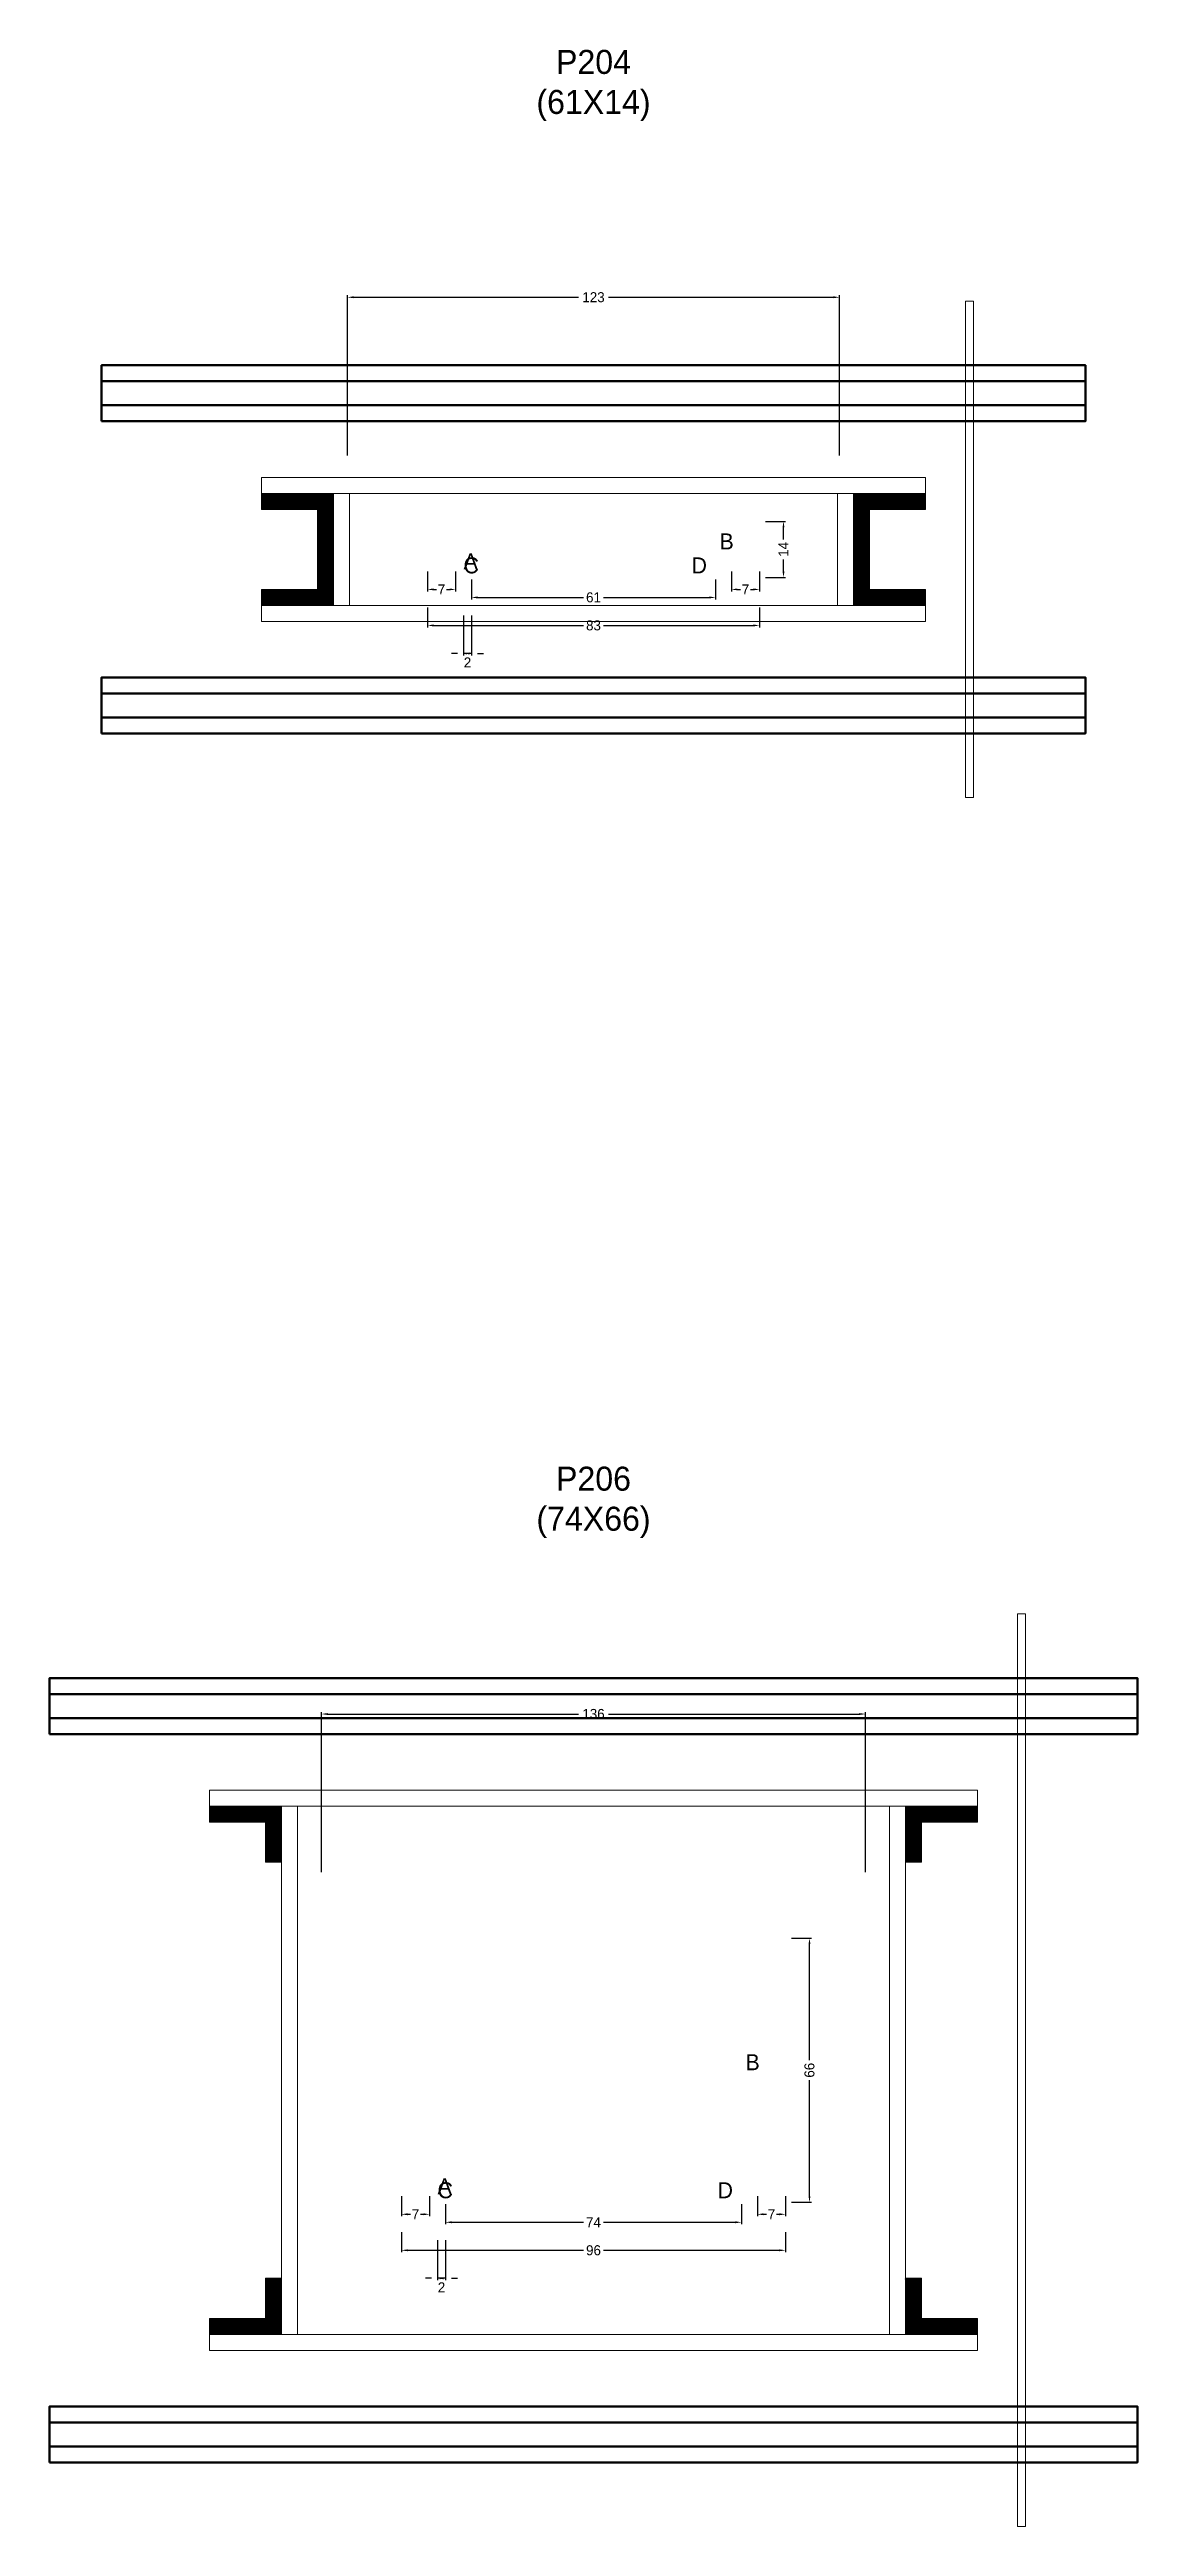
# Model space of a CAD drawing. Header units: centimetres. Extents: x -8500 to 4127, y -3806 to 295.
# Drawn here: x -136 to 136, y -1874 to -1255 of the extents above; entities that cross this region are included whole.
import ezdxf

# ---------------------------------------------------------------- set-up
doc = ezdxf.new("R2010")
doc.units = ezdxf.units.CM
for name, color, linetype in [('COTA', 241, 'Continuous'), ('GRAVATA', 224, 'Continuous'), ('Hachura', 251, 'Continuous'), ('NOMENCLATURA', 7, 'Continuous'), ('SARRAFO', 251, 'Continuous')]:
    doc.layers.add(name, color=color, linetype=linetype)
doc.dimstyles.new('cotax2', dxfattribs={"dimtxt": 2.5, "dimasz": 1.5, "dimexe": 0.5, "dimexo": 0.5, "dimgap": 0.5, "dimtad": 1, "dimcen": 2.5, "dimazin": 3, "dimtfac": 1, "dimtmove": 0, "dimatfit": 3})

msp = doc.modelspace()

# ---------------------------------------------------------------- texts
at = {"layer": 'NOMENCLATURA'}
for s, p in [('B', (31.5, -1380)), ('A', (-32.5, -1385)), ('C', (-32.5, -1386)), ('D', (24.5, -1386)), ('B', (38, -1760)), ('A', (-39, -1791)), ('C', (-39, -1792)), ('D', (31, -1792))]:
    msp.add_text(s, height=4, dxfattribs=at).set_placement(p)
at = {"layer": 'NOMENCLATURA', "char_height": 6, "attachment_point": 8}
for s, insert in [('P204\\P(61X14)', (0, -1273)), ('P206\\P(74X66)', (0, -1627))]:
    msp.add_mtext(s, dxfattribs=dict(at, insert=insert))

# ---------------------------------------------------------------- blocks, each defined once
blk = doc.blocks.new('_CLOSEDFILLED')
at = {"color": 0, "linetype": 'BYBLOCK'}
blk.add_solid([(-1, 0.16), (0, 0), (-1, -0.16)], dxfattribs=at)
blk = doc.blocks.new('*D144')
for p, q in [((-48, -1800.5), (-48, -1805.5)), ((48, -1800.5), (48, -1805.5)), ((-46.5, -1805), (-2.5, -1805)), ((2.5, -1805), (46.5, -1805))]:
    blk.add_line(p, q)
at = {"layer": 'Defpoints'}
for p in [(-48, -1800), (48, -1800), (-48, -1805)]:
    blk.add_point(p, dxfattribs=at)
at = {"layer": 'COTA', "xscale": 1.5, "yscale": 1.5, "rotation": 180}
blk.add_blockref('_CLOSEDFILLED', (-48, -1805), dxfattribs=at)
at = {"layer": 'COTA', "xscale": 1.5, "yscale": 1.5}
blk.add_blockref('_CLOSEDFILLED', (48, -1805), dxfattribs=at)
at = {"layer": 'COTA', "insert": (0, -1805), "char_height": 2.5, "attachment_point": 5}
blk.add_mtext('96', dxfattribs=at)
blk = doc.blocks.new('*D145')
for p, q in [((-37, -1793.5), (-37, -1798.5)), ((37, -1793.5), (37, -1798.5)), ((-35.5, -1798), (-2.5, -1798)), ((2.5, -1798), (35.5, -1798))]:
    blk.add_line(p, q)
at = {"layer": 'Defpoints'}
for p in [(-37, -1793), (37, -1793), (-37, -1798)]:
    blk.add_point(p, dxfattribs=at)
at = {"layer": 'COTA', "xscale": 1.5, "yscale": 1.5, "rotation": 180}
blk.add_blockref('_CLOSEDFILLED', (-37, -1798), dxfattribs=at)
at = {"layer": 'COTA', "xscale": 1.5, "yscale": 1.5}
blk.add_blockref('_CLOSEDFILLED', (37, -1798), dxfattribs=at)
at = {"layer": 'COTA', "insert": (0, -1798), "char_height": 2.5, "attachment_point": 5}
blk.add_mtext('74', dxfattribs=at)
blk = doc.blocks.new('*D146')
for p, q in [((49.5, -1727), (54.5, -1727)), ((54, -1757.5), (54, -1728.5)), ((54, -1791.5), (54, -1762.5)), ((49.5, -1793), (54.5, -1793))]:
    blk.add_line(p, q)
at = {"layer": 'Defpoints'}
for p in [(49, -1727), (49, -1793), (54, -1793)]:
    blk.add_point(p, dxfattribs=at)
at = {"layer": 'COTA', "xscale": 1.5, "yscale": 1.5}
for p, rotation in [((54, -1727), 90), ((54, -1793), 270)]:
    blk.add_blockref('_CLOSEDFILLED', p, dxfattribs=dict(at, rotation=rotation))
at = {"layer": 'COTA', "insert": (54, -1760), "char_height": 2.5, "attachment_point": 5, "rotation": 90}
blk.add_mtext('66', dxfattribs=at)
blk = doc.blocks.new('*D147')
for p, q in [((-48, -1791.5), (-48, -1796.5)), ((-41, -1791.5), (-41, -1796.5)), ((-46.5, -1796), (-45.75, -1796)), ((-43.25, -1796), (-42.5, -1796))]:
    blk.add_line(p, q)
at = {"layer": 'Defpoints'}
for p in [(-48, -1791), (-41, -1791), (-48, -1796)]:
    blk.add_point(p, dxfattribs=at)
at = {"layer": 'COTA', "xscale": 1.5, "yscale": 1.5, "rotation": 180}
blk.add_blockref('_CLOSEDFILLED', (-48, -1796), dxfattribs=at)
at = {"layer": 'COTA', "xscale": 1.5, "yscale": 1.5}
blk.add_blockref('_CLOSEDFILLED', (-41, -1796), dxfattribs=at)
at = {"layer": 'COTA', "insert": (-44.5, -1796), "char_height": 2.5, "attachment_point": 5}
blk.add_mtext('7', dxfattribs=at)
blk = doc.blocks.new('*D148')
for p, q in [((41, -1791.5), (41, -1796.5)), ((48, -1791.5), (48, -1796.5)), ((42.5, -1796), (43.25, -1796)), ((45.75, -1796), (46.5, -1796))]:
    blk.add_line(p, q)
at = {"layer": 'Defpoints'}
for p in [(41, -1791), (48, -1791), (41, -1796)]:
    blk.add_point(p, dxfattribs=at)
at = {"layer": 'COTA', "xscale": 1.5, "yscale": 1.5, "rotation": 180}
blk.add_blockref('_CLOSEDFILLED', (41, -1796), dxfattribs=at)
at = {"layer": 'COTA', "xscale": 1.5, "yscale": 1.5}
blk.add_blockref('_CLOSEDFILLED', (48, -1796), dxfattribs=at)
at = {"layer": 'COTA', "insert": (44.5, -1796), "char_height": 2.5, "attachment_point": 5}
blk.add_mtext('7', dxfattribs=at)
blk = doc.blocks.new('*D149')
for p, q in [((-68, -1710.5), (-68, -1670.5)), ((-66.5, -1671), (-3.75, -1671)), ((3.75, -1671), (66.5, -1671)), ((68, -1710.5), (68, -1670.5))]:
    blk.add_line(p, q)
at = {"layer": 'Defpoints'}
for p in [(-68, -1671), (-68, -1711), (68, -1711)]:
    blk.add_point(p, dxfattribs=at)
at = {"layer": 'COTA', "xscale": 1.5, "yscale": 1.5, "rotation": 180}
blk.add_blockref('_CLOSEDFILLED', (-68, -1671), dxfattribs=at)
at = {"layer": 'COTA', "xscale": 1.5, "yscale": 1.5}
blk.add_blockref('_CLOSEDFILLED', (68, -1671), dxfattribs=at)
at = {"layer": 'COTA', "insert": (0, -1671), "char_height": 2.5, "attachment_point": 5}
blk.add_mtext('136', dxfattribs=at)
blk = doc.blocks.new('*D118')
for p, q in [((-41.5, -1394.5), (-41.5, -1399.5)), ((41.5, -1394.5), (41.5, -1399.5)), ((-40, -1399), (-2.5, -1399)), ((2.5, -1399), (40, -1399))]:
    blk.add_line(p, q)
at = {"layer": 'Defpoints'}
for p in [(-41.5, -1394), (41.5, -1394), (-41.5, -1399)]:
    blk.add_point(p, dxfattribs=at)
at = {"layer": 'COTA', "xscale": 1.5, "yscale": 1.5, "rotation": 180}
blk.add_blockref('_CLOSEDFILLED', (-41.5, -1399), dxfattribs=at)
at = {"layer": 'COTA', "xscale": 1.5, "yscale": 1.5}
blk.add_blockref('_CLOSEDFILLED', (41.5, -1399), dxfattribs=at)
at = {"layer": 'COTA', "insert": (0, -1399), "char_height": 2.5, "attachment_point": 5}
blk.add_mtext('83', dxfattribs=at)
blk = doc.blocks.new('*D119')
for p, q in [((-30.5, -1387.5), (-30.5, -1392.5)), ((-29, -1392), (-2.5, -1392)), ((2.5, -1392), (29, -1392)), ((30.5, -1387.5), (30.5, -1392.5))]:
    blk.add_line(p, q)
at = {"layer": 'Defpoints'}
for p in [(-30.5, -1387), (-30.5, -1392), (30.5, -1387)]:
    blk.add_point(p, dxfattribs=at)
at = {"layer": 'COTA', "xscale": 1.5, "yscale": 1.5, "rotation": 180}
blk.add_blockref('_CLOSEDFILLED', (-30.5, -1392), dxfattribs=at)
at = {"layer": 'COTA', "xscale": 1.5, "yscale": 1.5}
blk.add_blockref('_CLOSEDFILLED', (30.5, -1392), dxfattribs=at)
at = {"layer": 'COTA', "insert": (0, -1392), "char_height": 2.5, "attachment_point": 5}
blk.add_mtext('61', dxfattribs=at)
blk = doc.blocks.new('*D120')
for p, q in [((43, -1373), (48, -1373)), ((47.5, -1377.5), (47.5, -1374.5)), ((47.5, -1385.5), (47.5, -1382.5)), ((43, -1387), (48, -1387))]:
    blk.add_line(p, q)
at = {"layer": 'Defpoints'}
for p in [(42.5, -1373), (42.5, -1387), (47.5, -1387)]:
    blk.add_point(p, dxfattribs=at)
at = {"layer": 'COTA', "xscale": 1.5, "yscale": 1.5}
for p, rotation in [((47.5, -1373), 90), ((47.5, -1387), 270)]:
    blk.add_blockref('_CLOSEDFILLED', p, dxfattribs=dict(at, rotation=rotation))
at = {"layer": 'COTA', "insert": (47.5, -1380), "char_height": 2.5, "attachment_point": 5, "rotation": 90}
blk.add_mtext('14', dxfattribs=at)
blk = doc.blocks.new('*D121')
for p, q in [((-41.5, -1385.5), (-41.5, -1390.5)), ((-34.5, -1385.5), (-34.5, -1390.5)), ((-40, -1390), (-39.25, -1390)), ((-36.75, -1390), (-36, -1390))]:
    blk.add_line(p, q)
at = {"layer": 'Defpoints'}
for p in [(-41.5, -1385), (-34.5, -1385), (-41.5, -1390)]:
    blk.add_point(p, dxfattribs=at)
at = {"layer": 'COTA', "xscale": 1.5, "yscale": 1.5, "rotation": 180}
blk.add_blockref('_CLOSEDFILLED', (-41.5, -1390), dxfattribs=at)
at = {"layer": 'COTA', "xscale": 1.5, "yscale": 1.5}
blk.add_blockref('_CLOSEDFILLED', (-34.5, -1390), dxfattribs=at)
at = {"layer": 'COTA', "insert": (-38, -1390), "char_height": 2.5, "attachment_point": 5}
blk.add_mtext('7', dxfattribs=at)
blk = doc.blocks.new('*D122')
for p, q in [((34.5, -1385.5), (34.5, -1390.5)), ((41.5, -1385.5), (41.5, -1390.5)), ((36, -1390), (36.75, -1390)), ((39.25, -1390), (40, -1390))]:
    blk.add_line(p, q)
at = {"layer": 'Defpoints'}
for p in [(34.5, -1385), (41.5, -1385), (34.5, -1390)]:
    blk.add_point(p, dxfattribs=at)
at = {"layer": 'COTA', "xscale": 1.5, "yscale": 1.5, "rotation": 180}
blk.add_blockref('_CLOSEDFILLED', (34.5, -1390), dxfattribs=at)
at = {"layer": 'COTA', "xscale": 1.5, "yscale": 1.5}
blk.add_blockref('_CLOSEDFILLED', (41.5, -1390), dxfattribs=at)
at = {"layer": 'COTA', "insert": (38, -1390), "char_height": 2.5, "attachment_point": 5}
blk.add_mtext('7', dxfattribs=at)
blk = doc.blocks.new('*D123')
for p, q in [((-61.5, -1356.5), (-61.5, -1316.5)), ((-60, -1317), (-3.75, -1317)), ((3.75, -1317), (60, -1317)), ((61.5, -1356.5), (61.5, -1316.5))]:
    blk.add_line(p, q)
at = {"layer": 'Defpoints'}
for p in [(-61.5, -1317), (-61.5, -1357), (61.5, -1357)]:
    blk.add_point(p, dxfattribs=at)
at = {"layer": 'COTA', "xscale": 1.5, "yscale": 1.5, "rotation": 180}
blk.add_blockref('_CLOSEDFILLED', (-61.5, -1317), dxfattribs=at)
at = {"layer": 'COTA', "xscale": 1.5, "yscale": 1.5}
blk.add_blockref('_CLOSEDFILLED', (61.5, -1317), dxfattribs=at)
at = {"layer": 'COTA', "insert": (0, -1317), "char_height": 2.5, "attachment_point": 5}
blk.add_mtext('123', dxfattribs=at)

# ---------------------------------------------------------------- dimensions: what is measured, and where the dimension line sits
at = {"layer": 'COTA'}
for base, p1, p2, picture, middle in [((-61.5, -1317), (-61.5, -1357), (61.5, -1357), '*D123', (0, -1317)), ((-41.5, -1390), (-41.5, -1385), (-34.5, -1385), '*D121', (-38, -1390)), ((34.5, -1390), (34.5, -1385), (41.5, -1385), '*D122', (38, -1390)), ((-30.5, -1392), (-30.5, -1387), (30.5, -1387), '*D119', (0, -1392)), ((-41.5, -1399), (-41.5, -1394), (41.5, -1394), '*D118', (0, -1399)), ((-68, -1671), (-68, -1711), (68, -1711), '*D149', (0, -1671)), ((-48, -1796), (-48, -1791), (-41, -1791), '*D147', (-44.5, -1796)), ((-37, -1798), (-37, -1793), (37, -1793), '*D145', (0, -1798)), ((41, -1796), (41, -1791), (48, -1791), '*D148', (44.5, -1796)), ((-48, -1805), (-48, -1800), (48, -1800), '*D144', (0, -1805))]:
    dim = msp.add_linear_dim(base=base, p1=p1, p2=p2, dimstyle='cotax2', dxfattribs=at)
    dim.commit()
    dim.dimension.update_dxf_attribs({"geometry": picture, "text_midpoint": middle})
for base, p1, p2, picture, middle in [((47.5, -1387), (42.5, -1387), (42.5, -1373), '*D120', (47.5, -1380)), ((54, -1793), (49, -1793), (49, -1727), '*D146', (54, -1760))]:
    dim = msp.add_linear_dim(base=base, p1=p1, p2=p2, angle=90, dimstyle='cotax2', dxfattribs=at)
    dim.commit()
    dim.dimension.update_dxf_attribs({"geometry": picture, "text_midpoint": middle})
for base, p1, p2 in [((-30.5, -1406), (-30.5, -1396), (-32.5, -1396)), ((-37, -1812), (-37, -1802), (-39, -1802))]:
    msp.add_linear_dim(base=base, p1=p1, p2=p2, dimstyle='cotax2', dxfattribs=at).render()

# ---------------------------------------------------------------- hatches: boundary and pattern name
at = {"layer": 'SARRAFO'}
h = msp.add_hatch(dxfattribs=at)
h.set_pattern_fill('SOLID', scale=2)
h.paths.add_polyline_path([(-83, -1370), (-69, -1370), (-69, -1366), (-83, -1366)])
h = msp.add_hatch(dxfattribs=at)
h.set_pattern_fill('SOLID', scale=2)
h.paths.add_polyline_path([(-69, -1380), (-65, -1380), (-65, -1366), (-69, -1366)])
h = msp.add_hatch(dxfattribs=at)
h.set_pattern_fill('SOLID', scale=2)
h.paths.add_polyline_path([(65, -1380), (69, -1380), (69, -1366), (65, -1366)])
h = msp.add_hatch(dxfattribs=at)
h.set_pattern_fill('SOLID', scale=2)
h.paths.add_polyline_path([(69, -1370), (83, -1370), (83, -1366), (69, -1366)])
h = msp.add_hatch(dxfattribs=at)
h.set_pattern_fill('SOLID', scale=2)
h.paths.add_polyline_path([(-69, -1394), (-65, -1394), (-65, -1380), (-69, -1380)])
h = msp.add_hatch(dxfattribs=at)
h.set_pattern_fill('SOLID', scale=2)
h.paths.add_polyline_path([(65, -1394), (69, -1394), (69, -1380), (65, -1380)])
h = msp.add_hatch(dxfattribs=at)
h.set_pattern_fill('SOLID', scale=2)
h.paths.add_polyline_path([(-83, -1394), (-69, -1394), (-69, -1390), (-83, -1390)])
h = msp.add_hatch(dxfattribs=at)
h.set_pattern_fill('SOLID', scale=2)
h.paths.add_polyline_path([(69, -1394), (83, -1394), (83, -1390), (69, -1390)])
h = msp.add_hatch(dxfattribs=at)
h.set_pattern_fill('SOLID', scale=2)
h.paths.add_polyline_path([(-96, -1698), (-82, -1698), (-82, -1694), (-96, -1694)])
h = msp.add_hatch(dxfattribs=at)
h.set_pattern_fill('SOLID', scale=2)
h.paths.add_polyline_path([(-82, -1708), (-78, -1708), (-78, -1694), (-82, -1694)])
h = msp.add_hatch(dxfattribs=at)
h.set_pattern_fill('SOLID', scale=2)
h.paths.add_polyline_path([(78, -1708), (82, -1708), (82, -1694), (78, -1694)])
h = msp.add_hatch(dxfattribs=at)
h.set_pattern_fill('SOLID', scale=2)
h.paths.add_polyline_path([(82, -1698), (96, -1698), (96, -1694), (82, -1694)])
h = msp.add_hatch(dxfattribs=at)
h.set_pattern_fill('SOLID', scale=2)
h.paths.add_polyline_path([(-82, -1826), (-78, -1826), (-78, -1812), (-82, -1812)])
h = msp.add_hatch(dxfattribs=at)
h.set_pattern_fill('SOLID', scale=2)
h.paths.add_polyline_path([(78, -1826), (82, -1826), (82, -1812), (78, -1812)])
h = msp.add_hatch(dxfattribs=at)
h.set_pattern_fill('SOLID', scale=2)
h.paths.add_polyline_path([(-96, -1826), (-82, -1826), (-82, -1822), (-96, -1822)])
h = msp.add_hatch(dxfattribs=at)
h.set_pattern_fill('SOLID', scale=2)
h.paths.add_polyline_path([(82, -1826), (96, -1826), (96, -1822), (82, -1822)])

# ---------------------------------------------------------------- linework, layer by layer
at = {"layer": 'GRAVATA', "lineweight": 50}
for points in [[(-123, -1348), (123, -1348), (123, -1334), (-123, -1334)], [(-123, -1344), (123, -1344), (123, -1338), (-123, -1338)], [(-123, -1426), (123, -1426), (123, -1412), (-123, -1412)], [(-123, -1422), (123, -1422), (123, -1416), (-123, -1416)], [(-136, -1676), (136, -1676), (136, -1662), (-136, -1662)], [(-136, -1672), (136, -1672), (136, -1666), (-136, -1666)], [(-136, -1858), (136, -1858), (136, -1844), (-136, -1844)], [(-136, -1854), (136, -1854), (136, -1848), (-136, -1848)]]:
    msp.add_lwpolyline(points, close=True, dxfattribs=at)
at = {"layer": 'Hachura', "lineweight": 13}
for points in [[(93, -1442), (95, -1442), (95, -1318), (93, -1318)], [(106, -1874), (108, -1874), (108, -1646), (106, -1646)]]:
    msp.add_lwpolyline(points, close=True, dxfattribs=at)
at = {"layer": 'Hachura', "lineweight": 18}
for points in [[(-83, -1366), (83, -1366), (83, -1362), (-83, -1362)], [(-65, -1394), (-61, -1394), (-61, -1366), (-65, -1366)], [(61, -1394), (65, -1394), (65, -1366), (61, -1366)], [(-83, -1398), (83, -1398), (83, -1394), (-83, -1394)], [(-96, -1694), (96, -1694), (96, -1690), (-96, -1690)], [(-78, -1826), (-74, -1826), (-74, -1694), (-78, -1694)], [(74, -1826), (78, -1826), (78, -1694), (74, -1694)], [(-96, -1830), (96, -1830), (96, -1826), (-96, -1826)]]:
    msp.add_lwpolyline(points, close=True, dxfattribs=at)
at = {"layer": 'SARRAFO', "lineweight": 13}
for points in [[(-83, -1370), (-69, -1370), (-69, -1366), (-83, -1366)], [(-69, -1380), (-65, -1380), (-65, -1366), (-69, -1366)], [(65, -1380), (69, -1380), (69, -1366), (65, -1366)], [(69, -1370), (83, -1370), (83, -1366), (69, -1366)], [(-69, -1394), (-65, -1394), (-65, -1380), (-69, -1380)], [(65, -1394), (69, -1394), (69, -1380), (65, -1380)], [(-83, -1394), (-69, -1394), (-69, -1390), (-83, -1390)], [(69, -1394), (83, -1394), (83, -1390), (69, -1390)], [(-96, -1698), (-82, -1698), (-82, -1694), (-96, -1694)], [(-82, -1708), (-78, -1708), (-78, -1694), (-82, -1694)], [(78, -1708), (82, -1708), (82, -1694), (78, -1694)], [(82, -1698), (96, -1698), (96, -1694), (82, -1694)], [(-82, -1826), (-78, -1826), (-78, -1812), (-82, -1812)], [(78, -1826), (82, -1826), (82, -1812), (78, -1812)], [(-96, -1826), (-82, -1826), (-82, -1822), (-96, -1822)], [(82, -1826), (96, -1826), (96, -1822), (82, -1822)]]:
    msp.add_lwpolyline(points, close=True, dxfattribs=at)

msp.set_redraw_order([(e.dxf.handle, doc.entitydb.next_handle()) for e in msp.query("TEXT MTEXT ATTDEF DIMENSION ARC_DIMENSION")])  # texts and dimensions are drawn at this point

doc.saveas('drawing.dxf')
